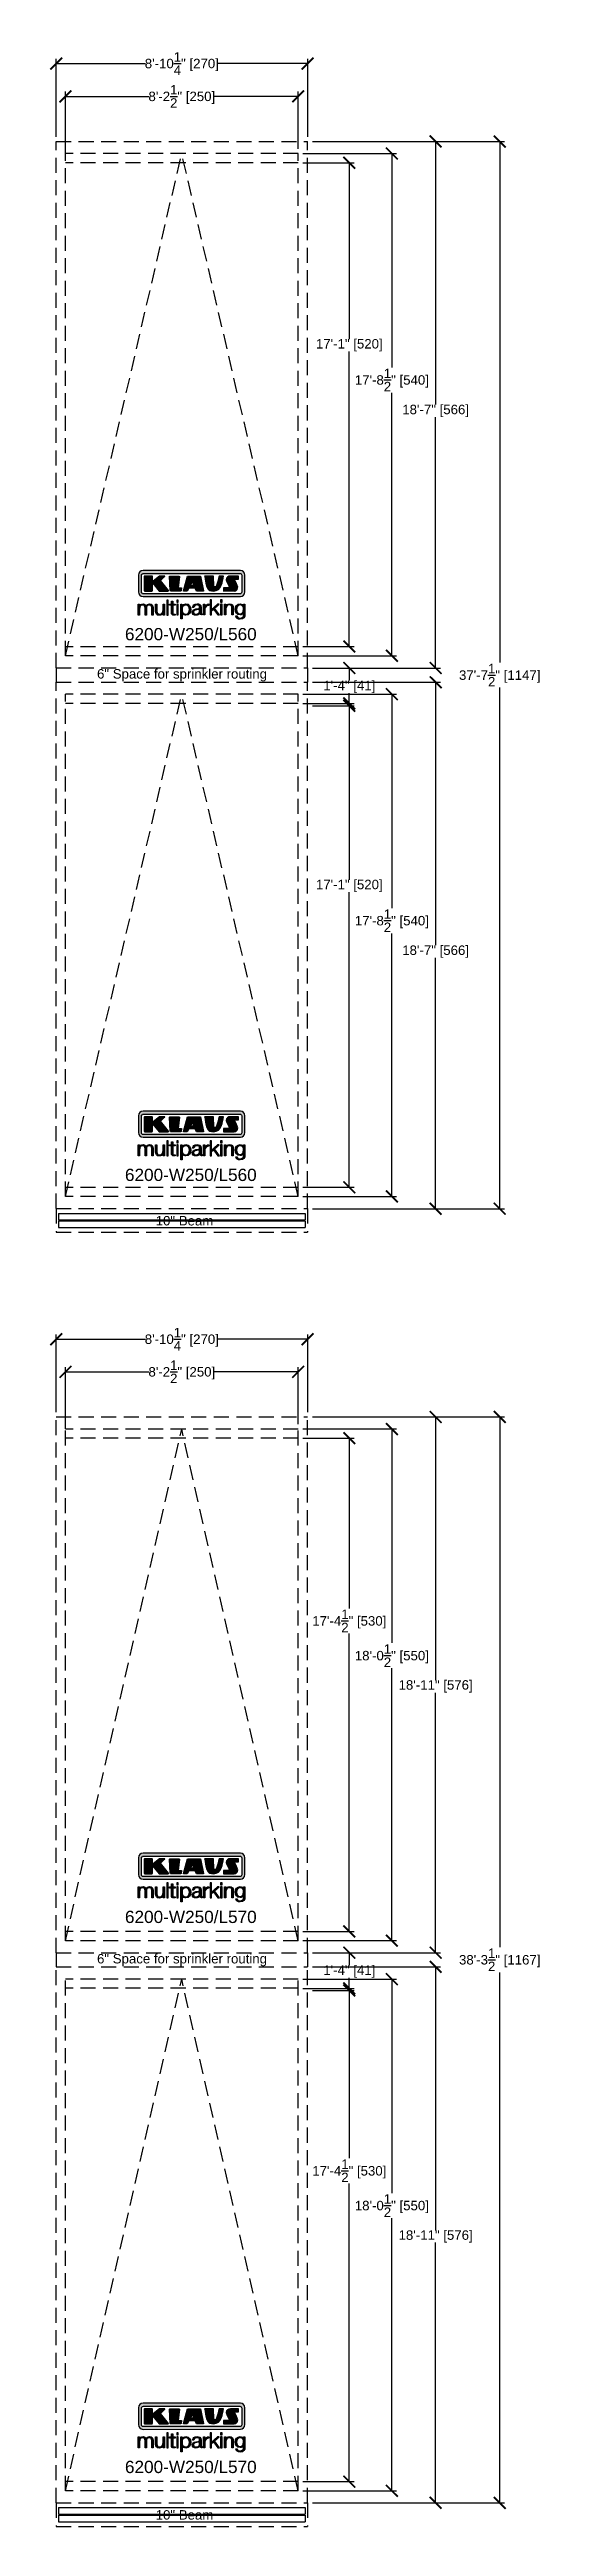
# Model space of a CAD drawing. Extents: x -210816 to 20092, y 4708 to 41486.
# Drawn here: x 18581 to 18788, y 8458 to 9506 of the extents above; entities that cross this region are included whole.
import ezdxf

# ---------------------------------------------------------------- set-up
doc = ezdxf.new("R2010")
doc.units = 0
doc.header["$MEASUREMENT"] = 0
doc.linetypes.add('DASHED', pattern=[0.2067, 0.1654, -0.0413])
doc.linetypes.add('HIDDEN', pattern=[9.525, 6.35, -3.175])
doc.layers.get('0').update_dxf_attribs({"linetype": 'CONTINUOUS'})
doc.layers.get('DEFPOINTS').update_dxf_attribs({"linetype": 'CONTINUOUS'})
for name, color, linetype in [('DIM', 6, 'CONTINUOUS'), ('KLAUS', 30, 'CONTINUOUS'), ('LOGO', 7, 'CONTINUOUS')]:
    doc.layers.add(name, color=color, linetype=linetype)
doc.styles.get("Standard").update_dxf_attribs({"font": 'arial.ttf'})
doc.dimstyles.get("Standard").update_dxf_attribs({"dimtxt": 5, "dimasz": 5, "dimexe": 2, "dimexo": 2, "dimgap": 0.09, "dimtad": 0, "dimtih": 1, "dimtoh": 1, "dimdec": 1, "dimzin": 0, "dimdsep": 46, "dimlunit": 4, "dimtxsty": 'Standard', "dimblk": 'ARCHTICK', "dimcen": -0.09, "dimadec": 0, "dimazin": 0, "dimtfac": 1, "dimtdec": 4, "dimtofl": 0, "dimtmove": 0, "dimatfit": 3, "dimldrblk": 'ARCHTICK', "dimfxl": 1, "dimtolj": 1, "dimtzin": 0, "dimarcsym": 0})

msp = doc.modelspace()

# ---------------------------------------------------------------- blocks, each defined once
blk = doc.blocks.new('_ARCHTICK')
at = {"color": 0, "linetype": 'ByBlock', "const_width": 0.15}
blk.add_lwpolyline([(-0.5, -0.5), (0.5, 0.5)], dxfattribs=at)
blk = doc.blocks.new('*D11082')
at = {"layer": 'DEFPOINTS', "color": 0}
for p in [(18686, 8922.5), (18686, 8706), (18725.6, 8706)]:
    blk.add_point(p, dxfattribs=at)
at = {"layer": 'DIM', "color": 0, "lineweight": -2}
for p, q in [((18688, 8922.5), (18727.6, 8922.5)), ((18725.6, 8922.5), (18725.6, 8832)), ((18725.6, 8706), (18725.6, 8821.3)), ((18688, 8706), (18727.6, 8706))]:
    blk.add_line(p, q, dxfattribs=at)
at = {"layer": 'DIM', "color": 0, "lineweight": -2, "xscale": 5, "yscale": 5, "zscale": 5}
for p, rotation in [((18725.6, 8922.5), 90), ((18725.6, 8706), 270)]:
    blk.add_blockref('_ARCHTICK', p, dxfattribs=dict(at, rotation=rotation))
at = {"layer": 'DIM', "color": 0, "insert": (18725.6, 8826.6), "char_height": 4, "attachment_point": 5}
blk.add_mtext('\\A1;18\'-0{\\H1.000000x;\\S1/2;}" [550]', dxfattribs=at)
blk = doc.blocks.new('*D11083')
at = {"layer": 'DEFPOINTS', "color": 0}
for p in [(18690, 8927.6), (18690, 8700.9), (18744.1, 8700.9)]:
    blk.add_point(p, dxfattribs=at)
at = {"layer": 'DIM', "color": 0, "lineweight": -2}
for p, q in [((18692, 8927.6), (18746.1, 8927.6)), ((18744.1, 8927.6), (18744.1, 8816.2)), ((18744.1, 8700.9), (18744.1, 8810.9)), ((18692, 8700.9), (18746.1, 8700.9))]:
    blk.add_line(p, q, dxfattribs=at)
at = {"layer": 'DIM', "color": 0, "lineweight": -2, "xscale": 5, "yscale": 5, "zscale": 5}
for p, rotation in [((18744.1, 8927.6), 90), ((18744.1, 8700.9), 270)]:
    blk.add_blockref('_ARCHTICK', p, dxfattribs=dict(at, rotation=rotation))
at = {"layer": 'DIM', "color": 0, "insert": (18744.1, 8813.6), "char_height": 4, "attachment_point": 5}
blk.add_mtext('\\A1;18\'-11" [576]', dxfattribs=at)
blk = doc.blocks.new('*D11084')
at = {"layer": 'DEFPOINTS', "color": 0}
for p in [(18686, 8918.6), (18686, 8709.9), (18707.6, 8709.9)]:
    blk.add_point(p, dxfattribs=at)
at = {"layer": 'DIM', "color": 0, "lineweight": -2}
for p, q in [((18688, 8918.6), (18709.6, 8918.6)), ((18707.6, 8918.6), (18707.6, 8846.6)), ((18707.6, 8709.9), (18707.6, 8836)), ((18688, 8709.9), (18709.6, 8709.9))]:
    blk.add_line(p, q, dxfattribs=at)
at = {"layer": 'DIM', "color": 0, "lineweight": -2, "xscale": 5, "yscale": 5, "zscale": 5}
for p, rotation in [((18707.6, 8918.6), 90), ((18707.6, 8709.9), 270)]:
    blk.add_blockref('_ARCHTICK', p, dxfattribs=dict(at, rotation=rotation))
at = {"layer": 'DIM', "color": 0, "insert": (18707.6, 8841.3), "char_height": 4, "attachment_point": 5}
blk.add_mtext('\\A1;17\'-4{\\H1.000000x;\\S1/2;}" [530]', dxfattribs=at)
blk = doc.blocks.new('*D11230')
at = {"layer": 'DEFPOINTS', "color": 0}
for p in [(18686, 8689.7), (18686, 8473.2), (18725.6, 8473.2)]:
    blk.add_point(p, dxfattribs=at)
at = {"layer": 'DIM', "color": 0, "lineweight": -2}
for p, q in [((18688, 8689.7), (18727.6, 8689.7)), ((18725.6, 8689.7), (18725.6, 8599.2)), ((18725.6, 8473.2), (18725.6, 8588.6)), ((18688, 8473.2), (18727.6, 8473.2))]:
    blk.add_line(p, q, dxfattribs=at)
at = {"layer": 'DIM', "color": 0, "lineweight": -2, "xscale": 5, "yscale": 5, "zscale": 5}
for p, rotation in [((18725.6, 8689.7), 90), ((18725.6, 8473.2), 270)]:
    blk.add_blockref('_ARCHTICK', p, dxfattribs=dict(at, rotation=rotation))
at = {"layer": 'DIM', "color": 0, "insert": (18725.6, 8593.9), "char_height": 4, "attachment_point": 5}
blk.add_mtext('\\A1;18\'-0{\\H1.000000x;\\S1/2;}" [550]', dxfattribs=at)
blk = doc.blocks.new('*D11231')
at = {"layer": 'DEFPOINTS', "color": 0}
for p in [(18690, 8694.9), (18690, 8468.1), (18744.1, 8468.1)]:
    blk.add_point(p, dxfattribs=at)
at = {"layer": 'DIM', "color": 0, "lineweight": -2}
for p, q in [((18692, 8694.9), (18746.1, 8694.9)), ((18744.1, 8694.9), (18744.1, 8583.5)), ((18744.1, 8468.1), (18744.1, 8578.2)), ((18692, 8468.1), (18746.1, 8468.1))]:
    blk.add_line(p, q, dxfattribs=at)
at = {"layer": 'DIM', "color": 0, "lineweight": -2, "xscale": 5, "yscale": 5, "zscale": 5}
for p, rotation in [((18744.1, 8694.9), 90), ((18744.1, 8468.1), 270)]:
    blk.add_blockref('_ARCHTICK', p, dxfattribs=dict(at, rotation=rotation))
at = {"layer": 'DIM', "color": 0, "insert": (18744.1, 8580.8), "char_height": 4, "attachment_point": 5}
blk.add_mtext('\\A1;18\'-11" [576]', dxfattribs=at)
blk = doc.blocks.new('*D11232')
at = {"layer": 'DEFPOINTS', "color": 0}
for p in [(18686, 8685.8), (18686, 8477.1), (18707.6, 8477.1)]:
    blk.add_point(p, dxfattribs=at)
at = {"layer": 'DIM', "color": 0, "lineweight": -2}
for p, q in [((18688, 8685.8), (18709.6, 8685.8)), ((18707.6, 8685.8), (18707.6, 8613.9)), ((18707.6, 8477.1), (18707.6, 8603.2)), ((18688, 8477.1), (18709.6, 8477.1))]:
    blk.add_line(p, q, dxfattribs=at)
at = {"layer": 'DIM', "color": 0, "lineweight": -2, "xscale": 5, "yscale": 5, "zscale": 5}
for p, rotation in [((18707.6, 8685.8), 90), ((18707.6, 8477.1), 270)]:
    blk.add_blockref('_ARCHTICK', p, dxfattribs=dict(at, rotation=rotation))
at = {"layer": 'DIM', "color": 0, "insert": (18707.6, 8608.6), "char_height": 4, "attachment_point": 5}
blk.add_mtext('\\A1;17\'-4{\\H1.000000x;\\S1/2;}" [530]', dxfattribs=at)
blk = doc.blocks.new('*D11244')
at = {"layer": 'DEFPOINTS', "color": 0}
for p in [(18690, 8927.6), (18690, 8468.1), (18771.2, 8468.1)]:
    blk.add_point(p, dxfattribs=at)
at = {"layer": 'DIM', "color": 0, "lineweight": -2}
for p, q in [((18692, 8927.6), (18773.2, 8927.6)), ((18771.2, 8927.6), (18771.2, 8703.2)), ((18771.2, 8468.1), (18771.2, 8692.5)), ((18692, 8468.1), (18773.2, 8468.1))]:
    blk.add_line(p, q, dxfattribs=at)
at = {"layer": 'DIM', "color": 0, "lineweight": -2, "xscale": 5, "yscale": 5, "zscale": 5}
for p, rotation in [((18771.2, 8927.6), 90), ((18771.2, 8468.1), 270)]:
    blk.add_blockref('_ARCHTICK', p, dxfattribs=dict(at, rotation=rotation))
at = {"layer": 'DIM', "color": 0, "insert": (18771.2, 8697.9), "char_height": 4, "attachment_point": 5}
blk.add_mtext('\\A1;38\'-3{\\H1.000000x;\\S1/2;}" [1167]', dxfattribs=at)
blk = doc.blocks.new('*D11256')
at = {"layer": 'DEFPOINTS', "color": 0}
for p in [(18690, 8700.9), (18690, 8684.9), (18707.6, 8684.9)]:
    blk.add_point(p, dxfattribs=at)
at = {"layer": 'DIM', "color": 0, "lineweight": -2}
for p, q in [((18692, 8700.9), (18709.6, 8700.9)), ((18707.6, 8700.9), (18707.6, 8695.5)), ((18707.6, 8684.9), (18707.6, 8690.2)), ((18692, 8684.9), (18709.6, 8684.9))]:
    blk.add_line(p, q, dxfattribs=at)
at = {"layer": 'DIM', "color": 0, "lineweight": -2, "xscale": 5, "yscale": 5, "zscale": 5}
for p, rotation in [((18707.6, 8700.9), 90), ((18707.6, 8684.9), 270)]:
    blk.add_blockref('_ARCHTICK', p, dxfattribs=dict(at, rotation=rotation))
at = {"layer": 'DIM', "color": 0, "insert": (18707.6, 8692.9), "char_height": 4, "attachment_point": 5}
blk.add_mtext('\\A1;1\'-4" [41]', dxfattribs=at)
blk = doc.blocks.new('KLAUS')
at = {"layer": 'LOGO'}
h = blk.add_hatch(color=8, dxfattribs=at)
h.dxf.hatch_style = 2
edge = h.paths.add_edge_path()
edge.add_spline(control_points=[(3.6, 29.1), (2.9, 29.1), (2.3, 28.5), (2.3, 27.8), (2.3, 27.8), (2.3, 16.1), (2.3, 16.1), (2.3, 15.4), (2.9, 14.8), (3.6, 14.8), (3.6, 14.8), (71.2, 14.8), (71.2, 14.8), (71.9, 14.8), (72.5, 15.4), (72.5, 16.1), (72.5, 16.1), (72.5, 27.8), (72.5, 27.8), (72.5, 28.5), (71.9, 29.1), (71.2, 29.1), (71.2, 29.1), (3.6, 29.1), (3.6, 29.1), (3.6, 29.1), (3.6, 29.1), (3.6, 29.1)], knot_values=[0, 0, 0, 0, 1, 1, 1, 2, 2, 2, 3, 3, 3, 4, 4, 4, 5, 5, 5, 6, 6, 6, 7, 7, 7, 8, 8, 8, 9, 9, 9, 9], degree=3, periodic=0)
edge = h.paths.add_edge_path()
edge.add_spline(control_points=[(3.4, 31.2), (3.4, 31.2), (71.5, 31.2), (71.5, 31.2), (73.3, 31.2), (74.7, 29.8), (74.7, 28), (74.7, 28), (74.7, 16.2), (74.7, 16.2), (74.7, 14.4), (73.3, 12.9), (71.5, 12.9), (71.5, 12.9), (3.4, 12.9), (3.4, 12.9), (1.6, 12.9), (0.1, 14.4), (0.1, 16.2), (0.1, 16.2), (0.1, 28), (0.1, 28), (0.1, 29.8), (1.6, 31.2), (3.4, 31.2), (3.4, 31.2), (3.4, 31.2), (3.4, 31.2)], knot_values=[0, 0, 0, 0, 1, 1, 1, 2, 2, 2, 3, 3, 3, 4, 4, 4, 5, 5, 5, 6, 6, 6, 7, 7, 7, 8, 8, 8, 9, 9, 9, 9], degree=3, periodic=0)
h = blk.add_hatch(color=8, dxfattribs=at)
h.dxf.hatch_style = 2
edge = h.paths.add_edge_path()
edge.add_spline(control_points=[(4.5, 27.3), (4.5, 27.3), (9.7, 27.3), (9.7, 27.3), (9.8, 27.3), (10, 27.2), (10, 27.1), (10, 27.1), (10, 23.7), (10, 23.7), (10, 23.7), (9.9, 23.6), (10, 23.6), (10.1, 23.5), (10.2, 23.6), (10.2, 23.6), (10.2, 23.6), (10.5, 23.7), (10.5, 23.7), (10.5, 23.7), (14.9, 27.3), (14.9, 27.3), (14.9, 27.3), (18.4, 27.3), (18.4, 27.3), (18.4, 27.3), (18.5, 27.3), (18.6, 27.2), (18.6, 27), (18.5, 26.9), (18.5, 26.9), (18.5, 26.9), (15.5, 24.1), (15.5, 24.1), (15.5, 24.1), (21.1, 17.1), (21.1, 17.1), (21.1, 17.1), (21.1, 16.9), (21.1, 16.9), (21.1, 16.8), (21, 16.8), (21, 16.8), (21, 16.8), (14.7, 16.8), (14.7, 16.8), (14.7, 16.8), (10.3, 22.2), (10.3, 22.2), (10.3, 22.2), (10.2, 22.2), (10.1, 22.2), (10, 22.2), (10, 22.1), (10, 22.1), (10, 22.1), (10, 17.1), (10, 17.1), (10, 16.9), (9.8, 16.8), (9.7, 16.8), (9.7, 16.8), (4.5, 16.8), (4.5, 16.8), (4.4, 16.8), (4.2, 16.9), (4.2, 17.1), (4.2, 17.1), (4.2, 27.1), (4.2, 27.1), (4.2, 27.2), (4.4, 27.3), (4.5, 27.3), (4.5, 27.3), (4.5, 27.3), (4.5, 27.3)], knot_values=[0, 0, 0, 0, 1, 1, 1, 2, 2, 2, 3, 3, 3, 4, 4, 4, 5, 5, 5, 6, 6, 6, 7, 7, 7, 8, 8, 8, 9, 9, 9, 10, 10, 10, 11, 11, 11, 12, 12, 12, 13, 13, 13, 14, 14, 14, 15, 15, 15, 16, 16, 16, 17, 17, 17, 18, 18, 18, 19, 19, 19, 20, 20, 20, 21, 21, 21, 22, 22, 22, 23, 23, 23, 24, 24, 24, 25, 25, 25, 25], degree=3, periodic=0)
h = blk.add_hatch(color=8, dxfattribs=at)
h.dxf.hatch_style = 2
h.paths.add_polyline_path([(22.4, 17.1), (22, 27.1), (22.2, 27.3), (28.5, 27.3), (28.9, 27), (28, 19.1), (30.3, 19.1), (30.4, 18.9), (30.1, 17), (29.5, 16.8), (22.6, 16.8)])
h = blk.add_hatch(color=8, dxfattribs=at)
h.paths.add_polyline_path([(36.5, 21), (38.9, 21), (37.9, 23.6)])
h.paths.add_polyline_path([(34.5, 27.3), (43.6, 27.3), (45.8, 16.9), (45.6, 16.8), (40.8, 16.8), (39.9, 18.9), (35.4, 18.9), (34.3, 16.8), (31.8, 16.8), (31.7, 17)])
h = blk.add_hatch(color=8, dxfattribs=at)
h.dxf.hatch_style = 2
edge = h.paths.add_edge_path()
edge.add_spline(control_points=[(52.7, 27.3), (52.7, 27.3), (52.9, 20.1), (52.9, 20.1), (53, 19.9), (53.2, 19.8), (53.4, 19.7), (53.9, 19.6), (54.4, 19.6), (54.6, 20), (55.2, 21.3), (56.3, 25.4), (56.6, 27.3), (56.6, 27.3), (59.8, 27.3), (59.8, 27.3), (58.8, 23.9), (58.6, 16.8), (52.6, 16.8), (48.7, 16.7), (48, 19.4), (47.3, 22.2), (46.9, 23.7), (46.5, 27.3), (46.5, 27.3), (46.5, 27.3), (52.7, 27.3), (52.7, 27.3), (52.7, 27.3), (52.7, 27.3), (52.7, 27.3)], knot_values=[0, 0, 0, 0, 1, 1, 1, 2, 2, 2, 3, 3, 3, 4, 4, 4, 5, 5, 5, 6, 6, 6, 7, 7, 7, 8, 8, 8, 9, 9, 9, 10, 10, 10, 10], degree=3, periodic=0)
h = blk.add_hatch(color=8, dxfattribs=at)
h.dxf.hatch_style = 2
edge = h.paths.add_edge_path()
edge.add_spline(control_points=[(64.5, 27.3), (64.5, 27.3), (70.3, 27.3), (70.3, 27.3), (70.3, 26.5), (70.3, 26), (70.3, 25.1), (70.3, 25.1), (67.3, 25.1), (67.3, 25.1), (67.2, 25), (67.2, 25.1), (67.2, 24.9), (67.2, 24.9), (69.7, 20.4), (69.7, 19.6), (69.7, 16.4), (67.2, 16.8), (65.9, 16.8), (65.9, 16.8), (59.6, 16.8), (59.6, 16.8), (59.6, 17.8), (59.6, 18.2), (59.6, 19.1), (59.6, 19.1), (63.8, 19.1), (63.8, 19.1), (63.8, 19.2), (63.8, 19.1), (63.8, 19.3), (63.8, 20.3), (61.6, 23.1), (61.6, 24.6), (61.6, 26.3), (62.8, 27.3), (64.5, 27.3), (64.5, 27.3), (64.5, 27.3), (64.5, 27.3)], knot_values=[0, 0, 0, 0, 1, 1, 1, 2, 2, 2, 3, 3, 3, 4, 4, 4, 5, 5, 5, 6, 6, 6, 7, 7, 7, 8, 8, 8, 9, 9, 9, 10, 10, 10, 11, 11, 11, 12, 12, 12, 13, 13, 13, 13], degree=3, periodic=0)
h = blk.add_hatch(color=30, dxfattribs=at)
h.dxf.hatch_style = 2
edge = h.paths.add_edge_path()
edge.add_spline(control_points=[(0, 0), (0, 0), (0.9, 0), (0.9, 0), (0.9, 0), (0.9, 4.2), (0.9, 4.2), (0.9, 5.8), (1.6, 7), (3.2, 7), (4.3, 7), (4.8, 6.1), (4.8, 5.1), (4.8, 5.1), (4.8, 0), (4.8, 0), (4.8, 0), (5.7, 0), (5.7, 0), (5.7, 0), (5.7, 4.3), (5.7, 4.3), (5.7, 5.7), (6.1, 7), (7.7, 7), (9, 7), (9.5, 6.3), (9.5, 5.1), (9.5, 5.1), (9.5, 0), (9.5, 0), (9.5, 0), (10.4, 0), (10.4, 0), (10.4, 0), (10.4, 5.1), (10.4, 5.1), (10.4, 6.9), (9.6, 7.8), (7.9, 7.8), (6.9, 7.8), (6, 7.3), (5.5, 6.3), (5.3, 7.3), (4.4, 7.8), (3.4, 7.8), (2.2, 7.8), (1.4, 7.2), (0.9, 6.3), (0.9, 6.3), (0.9, 6.3), (0.9, 6.3), (0.9, 6.3), (0.9, 7.6), (0.9, 7.6), (0.9, 7.6), (0, 7.6), (0, 7.6), (0, 7.6), (0, 0), (0, 0), (0, 0), (0, 0), (0, 0)], knot_values=[0, 0, 0, 0, 1, 1, 1, 2, 2, 2, 3, 3, 3, 4, 4, 4, 5, 5, 5, 6, 6, 6, 7, 7, 7, 8, 8, 8, 9, 9, 9, 10, 10, 10, 11, 11, 11, 12, 12, 12, 13, 13, 13, 14, 14, 14, 15, 15, 15, 16, 16, 16, 17, 17, 17, 18, 18, 18, 19, 19, 19, 20, 20, 20, 21, 21, 21, 21], degree=3, periodic=0)
h = blk.add_hatch(color=30, dxfattribs=at)
h.dxf.hatch_style = 2
edge = h.paths.add_edge_path()
edge.add_spline(control_points=[(18.3, 7.6), (18.3, 7.6), (17.4, 7.6), (17.4, 7.6), (17.4, 7.6), (17.4, 3.6), (17.4, 3.6), (17.4, 2), (16.7, 0.6), (15.1, 0.6), (13.7, 0.6), (13.1, 1.3), (13.1, 2.6), (13.1, 2.6), (13.1, 7.6), (13.1, 7.6), (13.1, 7.6), (12.2, 7.6), (12.2, 7.6), (12.2, 7.6), (12.2, 2.6), (12.2, 2.6), (12.2, 0.9), (12.9, -0.2), (14.8, -0.2), (16, -0.2), (17, 0.4), (17.4, 1.4), (17.4, 1.4), (17.5, 1.4), (17.5, 1.4), (17.5, 1.4), (17.5, 0), (17.5, 0), (17.5, 0), (18.3, 0), (18.3, 0), (18.3, 0), (18.3, 7.6), (18.3, 7.6), (18.3, 7.6), (18.3, 7.6), (18.3, 7.6)], knot_values=[0, 0, 0, 0, 1, 1, 1, 2, 2, 2, 3, 3, 3, 4, 4, 4, 5, 5, 5, 6, 6, 6, 7, 7, 7, 8, 8, 8, 9, 9, 9, 10, 10, 10, 11, 11, 11, 12, 12, 12, 13, 13, 13, 14, 14, 14, 14], degree=3, periodic=0)
h = blk.add_hatch(color=30, dxfattribs=at)
h.dxf.hatch_style = 2
h.paths.add_polyline_path([(20.1, 0), (21, 0), (21, 10.5), (20.1, 10.5)])
h = blk.add_hatch(color=30, dxfattribs=at)
h.dxf.hatch_style = 2
edge = h.paths.add_edge_path()
edge.add_spline(control_points=[(24.2, 9.8), (24.2, 9.8), (23.3, 9.8), (23.3, 9.8), (23.3, 9.8), (23.3, 7.6), (23.3, 7.6), (23.3, 7.6), (22, 7.6), (22, 7.6), (22, 7.6), (22, 6.8), (22, 6.8), (22, 6.8), (23.3, 6.8), (23.3, 6.8), (23.3, 6.8), (23.3, 1.6), (23.3, 1.6), (23.3, 0.3), (23.7, -0.1), (24.9, -0.1), (25.2, -0.1), (25.5, -0.1), (25.8, -0.1), (25.8, -0.1), (25.8, 0.7), (25.8, 0.7), (25.5, 0.7), (25.2, 0.7), (25, 0.7), (24.3, 0.7), (24.2, 1.1), (24.2, 1.7), (24.2, 1.7), (24.2, 6.8), (24.2, 6.8), (24.2, 6.8), (25.8, 6.8), (25.8, 6.8), (25.8, 6.8), (25.8, 7.6), (25.8, 7.6), (25.8, 7.6), (24.2, 7.6), (24.2, 7.6), (24.2, 7.6), (24.2, 9.8), (24.2, 9.8), (24.2, 9.8), (24.2, 9.8), (24.2, 9.8)], knot_values=[0, 0, 0, 0, 1, 1, 1, 2, 2, 2, 3, 3, 3, 4, 4, 4, 5, 5, 5, 6, 6, 6, 7, 7, 7, 8, 8, 8, 9, 9, 9, 10, 10, 10, 11, 11, 11, 12, 12, 12, 13, 13, 13, 14, 14, 14, 15, 15, 15, 16, 16, 16, 17, 17, 17, 17], degree=3, periodic=0)
h = blk.add_hatch(color=30, dxfattribs=at)
h.paths.add_polyline_path([(27.1, 0), (28, 0), (28, 7.6), (27.1, 7.6)])
h.paths.add_polyline_path([(27.1, 9), (28, 9), (28, 10.5), (27.1, 10.5)])
h = blk.add_hatch(color=30, dxfattribs=at)
edge = h.paths.add_edge_path()
edge.add_spline(control_points=[(35.8, 3.8), (35.8, 2.2), (35.1, 0.6), (33.4, 0.6), (31.4, 0.6), (30.7, 2.2), (30.7, 3.8), (30.7, 5.5), (31.3, 7), (33.4, 7), (35.1, 7), (35.8, 5.3), (35.8, 3.8), (35.8, 3.8), (35.8, 3.8), (35.8, 3.8)], knot_values=[0, 0, 0, 0, 1, 1, 1, 2, 2, 2, 3, 3, 3, 4, 4, 4, 5, 5, 5, 5], degree=3, periodic=0)
edge = h.paths.add_edge_path()
edge.add_spline(control_points=[(29.8, -2.8), (29.8, -2.8), (30.7, -2.8), (30.7, -2.8), (30.7, -2.8), (30.7, 1.4), (30.7, 1.4), (30.7, 1.4), (30.7, 1.4), (30.7, 1.4), (31.1, 0.4), (32.2, -0.2), (33.4, -0.2), (35.7, -0.2), (36.8, 1.6), (36.8, 3.8), (36.8, 5.9), (35.7, 7.8), (33.4, 7.8), (32.2, 7.8), (31.1, 7.1), (30.7, 6.1), (30.7, 6.1), (30.6, 6.1), (30.6, 6.1), (30.6, 6.1), (30.6, 7.6), (30.6, 7.6), (30.6, 7.6), (29.8, 7.6), (29.8, 7.6), (29.8, 7.6), (29.8, -2.8), (29.8, -2.8), (29.8, -2.8), (29.8, -2.8), (29.8, -2.8)], knot_values=[0, 0, 0, 0, 1, 1, 1, 2, 2, 2, 3, 3, 3, 4, 4, 4, 5, 5, 5, 6, 6, 6, 7, 7, 7, 8, 8, 8, 9, 9, 9, 10, 10, 10, 11, 11, 11, 12, 12, 12, 12], degree=3, periodic=0)
h = blk.add_hatch(color=30, dxfattribs=at)
edge = h.paths.add_edge_path()
edge.add_spline(control_points=[(43, 2.9), (43, 1.4), (41.8, 0.6), (40.4, 0.6), (39.5, 0.6), (38.7, 1.1), (38.7, 2), (38.7, 3.5), (40.7, 3.5), (42.2, 3.8), (42.5, 3.8), (42.9, 3.9), (43, 4.1), (43, 4.1), (43, 4.1), (43, 4.1), (43, 4.1), (43, 2.9), (43, 2.9), (43, 2.9), (43, 2.9), (43, 2.9)], knot_values=[0, 0, 0, 0, 1, 1, 1, 2, 2, 2, 3, 3, 3, 4, 4, 4, 5, 5, 5, 6, 6, 6, 7, 7, 7, 7], degree=3, periodic=0)
edge = h.paths.add_edge_path()
edge.add_spline(control_points=[(39, 5.2), (39.1, 6.5), (39.9, 7), (41.1, 7), (42.1, 7), (43, 6.7), (43, 5.4), (43, 4.6), (42.6, 4.5), (41.8, 4.4), (39.9, 4.2), (37.8, 4.1), (37.8, 2), (37.8, 0.5), (38.9, -0.2), (40.3, -0.2), (41.8, -0.2), (42.4, 0.3), (43.1, 1.3), (43.1, 1.3), (43.1, 1.3), (43.1, 1.3), (43.1, 0.5), (43.2, 0), (44.2, 0), (44.4, 0), (44.6, 0), (44.8, 0.1), (44.8, 0.1), (44.8, 0.8), (44.8, 0.8), (44.7, 0.8), (44.6, 0.8), (44.5, 0.8), (44.1, 0.8), (44, 1), (44, 1.3), (44, 1.3), (44, 5.3), (44, 5.3), (44, 7.4), (42.5, 7.8), (41.2, 7.8), (39.4, 7.8), (38.2, 7), (38.1, 5.2), (38.1, 5.2), (39, 5.2), (39, 5.2), (39, 5.2), (39, 5.2), (39, 5.2)], knot_values=[0, 0, 0, 0, 1, 1, 1, 2, 2, 2, 3, 3, 3, 4, 4, 4, 5, 5, 5, 6, 6, 6, 7, 7, 7, 8, 8, 8, 9, 9, 9, 10, 10, 10, 11, 11, 11, 12, 12, 12, 13, 13, 13, 14, 14, 14, 15, 15, 15, 16, 16, 16, 17, 17, 17, 17], degree=3, periodic=0)
h = blk.add_hatch(color=30, dxfattribs=at)
h.dxf.hatch_style = 2
edge = h.paths.add_edge_path()
edge.add_spline(control_points=[(45.8, 0), (45.8, 0), (46.7, 0), (46.7, 0), (46.7, 0), (46.7, 4), (46.7, 4), (46.7, 5.6), (47.9, 6.8), (49.5, 6.7), (49.5, 6.7), (49.5, 7.7), (49.5, 7.7), (48.2, 7.7), (47.1, 7), (46.7, 5.8), (46.7, 5.8), (46.6, 5.8), (46.6, 5.8), (46.6, 5.8), (46.6, 7.6), (46.6, 7.6), (46.6, 7.6), (45.8, 7.6), (45.8, 7.6), (45.8, 7.6), (45.8, 0), (45.8, 0), (45.8, 0), (45.8, 0), (45.8, 0)], knot_values=[0, 0, 0, 0, 1, 1, 1, 2, 2, 2, 3, 3, 3, 4, 4, 4, 5, 5, 5, 6, 6, 6, 7, 7, 7, 8, 8, 8, 9, 9, 9, 10, 10, 10, 10], degree=3, periodic=0)
h = blk.add_hatch(color=30, dxfattribs=at)
h.dxf.hatch_style = 2
h.paths.add_polyline_path([(50.4, 0), (51.3, 0), (51.3, 2.9), (52.8, 4.1), (55.8, 0), (57, 0), (53.5, 4.8), (56.7, 7.6), (55.5, 7.6), (51.3, 3.9), (51.3, 10.5), (50.4, 10.5)])
h = blk.add_hatch(color=30, dxfattribs=at)
h.paths.add_polyline_path([(57.7, 0), (58.7, 0), (58.7, 7.6), (57.7, 7.6)])
h.paths.add_polyline_path([(57.7, 9), (58.7, 9), (58.7, 10.5), (57.7, 10.5)])
h = blk.add_hatch(color=30, dxfattribs=at)
h.dxf.hatch_style = 2
edge = h.paths.add_edge_path()
edge.add_spline(control_points=[(60.4, 0), (60.4, 0), (61.3, 0), (61.3, 0), (61.3, 0), (61.3, 4.4), (61.3, 4.4), (61.4, 5.9), (62.2, 7), (63.7, 7), (65.2, 7), (65.6, 6), (65.6, 4.7), (65.6, 4.7), (65.6, 0), (65.6, 0), (65.6, 0), (66.5, 0), (66.5, 0), (66.5, 0), (66.5, 4.9), (66.5, 4.9), (66.5, 6.7), (65.9, 7.8), (63.8, 7.8), (62.7, 7.8), (61.7, 7.2), (61.4, 6.3), (61.4, 6.3), (61.3, 6.3), (61.3, 6.3), (61.3, 6.3), (61.3, 7.6), (61.3, 7.6), (61.3, 7.6), (60.4, 7.6), (60.4, 7.6), (60.4, 7.6), (60.4, 0), (60.4, 0), (60.4, 0), (60.4, 0), (60.4, 0)], knot_values=[0, 0, 0, 0, 1, 1, 1, 2, 2, 2, 3, 3, 3, 4, 4, 4, 5, 5, 5, 6, 6, 6, 7, 7, 7, 8, 8, 8, 9, 9, 9, 10, 10, 10, 11, 11, 11, 12, 12, 12, 13, 13, 13, 14, 14, 14, 14], degree=3, periodic=0)
h = blk.add_hatch(color=30, dxfattribs=at)
edge = h.paths.add_edge_path()
edge.add_spline(control_points=[(71.3, 0.9), (69.6, 0.9), (68.8, 2.3), (68.8, 3.9), (68.8, 5.4), (69.6, 7), (71.3, 7), (73.1, 7), (73.7, 5.3), (73.7, 3.9), (73.7, 2.3), (72.9, 0.9), (71.3, 0.9), (71.3, 0.9), (71.3, 0.9), (71.3, 0.9)], knot_values=[0, 0, 0, 0, 1, 1, 1, 2, 2, 2, 3, 3, 3, 4, 4, 4, 5, 5, 5, 5], degree=3, periodic=0)
edge = h.paths.add_edge_path()
edge.add_spline(control_points=[(74.7, 7.6), (74.7, 7.6), (73.7, 7.6), (73.7, 7.6), (73.7, 7.6), (73.7, 6.3), (73.7, 6.3), (73.7, 6.3), (73.7, 6.3), (73.7, 6.3), (73.4, 7.1), (72.4, 7.8), (71.3, 7.8), (69.1, 7.8), (67.9, 6), (67.9, 4), (67.9, 1.8), (68.9, 0.1), (71.3, 0.1), (72.4, 0.1), (73.3, 0.7), (73.7, 1.6), (73.7, 1.6), (73.7, 1.6), (73.7, 1.6), (73.7, 1.6), (73.7, 0.6), (73.7, 0.6), (73.7, -1.2), (73, -2.2), (71.3, -2.2), (70.3, -2.2), (69.3, -1.8), (69.1, -0.7), (69.1, -0.7), (68.2, -0.7), (68.2, -0.7), (68.3, -2.3), (69.8, -3), (71.3, -3), (73.8, -3), (74.7, -1.6), (74.7, 0.6), (74.7, 0.6), (74.7, 7.6), (74.7, 7.6), (74.7, 7.6), (74.7, 7.6), (74.7, 7.6)], knot_values=[0, 0, 0, 0, 1, 1, 1, 2, 2, 2, 3, 3, 3, 4, 4, 4, 5, 5, 5, 6, 6, 6, 7, 7, 7, 8, 8, 8, 9, 9, 9, 10, 10, 10, 11, 11, 11, 12, 12, 12, 13, 13, 13, 14, 14, 14, 15, 15, 15, 16, 16, 16, 16], degree=3, periodic=0)
for points in [[(22.4, 17.1), (22, 27.1), (22.2, 27.3), (28.5, 27.3), (28.9, 27), (28, 19.1), (30.3, 19.1), (30.4, 18.9), (30.1, 17), (29.5, 16.8), (22.6, 16.8), (22.4, 17.1), (22.4, 17.1)], [(34.5, 27.3), (43.6, 27.3), (45.8, 16.9), (45.6, 16.8), (40.8, 16.8), (39.9, 18.9), (35.4, 18.9), (34.3, 16.8), (31.8, 16.8), (31.7, 17), (34.5, 27.3), (34.5, 27.3)], [(36.5, 21), (38.9, 21), (37.9, 23.6), (36.5, 21), (36.5, 21)], [(20.1, 0), (21, 0), (21, 10.5), (20.1, 10.5), (20.1, 0), (20.1, 0)], [(27.1, 9), (28, 9), (28, 10.5), (27.1, 10.5), (27.1, 9), (27.1, 9)], [(27.1, 0), (28, 0), (28, 7.6), (27.1, 7.6), (27.1, 0), (27.1, 0)], [(50.4, 0), (51.3, 0), (51.3, 2.9), (52.8, 4.1), (55.8, 0), (57, 0), (53.5, 4.8), (56.7, 7.6), (55.5, 7.6), (51.3, 3.9), (51.3, 10.5), (50.4, 10.5), (50.4, 0), (50.4, 0)], [(57.7, 9), (58.7, 9), (58.7, 10.5), (57.7, 10.5), (57.7, 9), (57.7, 9)], [(57.7, 0), (58.7, 0), (58.7, 7.6), (57.7, 7.6), (57.7, 0), (57.7, 0)]]:
    blk.add_lwpolyline(points, dxfattribs=at)
for points, knots in [([(3.4, 31.2), (3.4, 31.2), (71.5, 31.2), (71.5, 31.2), (73.3, 31.2), (74.7, 29.8), (74.7, 28), (74.7, 28), (74.7, 16.2), (74.7, 16.2), (74.7, 14.4), (73.3, 12.9), (71.5, 12.9), (71.5, 12.9), (3.4, 12.9), (3.4, 12.9), (1.6, 12.9), (0.1, 14.4), (0.1, 16.2), (0.1, 16.2), (0.1, 28), (0.1, 28), (0.1, 29.8), (1.6, 31.2), (3.4, 31.2), (3.4, 31.2), (3.4, 31.2), (3.4, 31.2)], [0, 0, 0, 0, 1, 1, 1, 2, 2, 2, 3, 3, 3, 4, 4, 4, 5, 5, 5, 6, 6, 6, 7, 7, 7, 8, 8, 8, 9, 9, 9, 9]), ([(3.6, 29.1), (2.9, 29.1), (2.3, 28.5), (2.3, 27.8), (2.3, 27.8), (2.3, 16.1), (2.3, 16.1), (2.3, 15.4), (2.9, 14.8), (3.6, 14.8), (3.6, 14.8), (71.2, 14.8), (71.2, 14.8), (71.9, 14.8), (72.5, 15.4), (72.5, 16.1), (72.5, 16.1), (72.5, 27.8), (72.5, 27.8), (72.5, 28.5), (71.9, 29.1), (71.2, 29.1), (71.2, 29.1), (3.6, 29.1), (3.6, 29.1), (3.6, 29.1), (3.6, 29.1), (3.6, 29.1)], [0, 0, 0, 0, 1, 1, 1, 2, 2, 2, 3, 3, 3, 4, 4, 4, 5, 5, 5, 6, 6, 6, 7, 7, 7, 8, 8, 8, 9, 9, 9, 9]), ([(4.5, 27.3), (4.5, 27.3), (9.7, 27.3), (9.7, 27.3), (9.8, 27.3), (10, 27.2), (10, 27.1), (10, 27.1), (10, 23.7), (10, 23.7), (10, 23.7), (9.9, 23.6), (10, 23.6), (10.1, 23.5), (10.2, 23.6), (10.2, 23.6), (10.2, 23.6), (10.5, 23.7), (10.5, 23.7), (10.5, 23.7), (14.9, 27.3), (14.9, 27.3), (14.9, 27.3), (18.4, 27.3), (18.4, 27.3), (18.4, 27.3), (18.5, 27.3), (18.6, 27.2), (18.6, 27), (18.5, 26.9), (18.5, 26.9), (18.5, 26.9), (15.5, 24.1), (15.5, 24.1), (15.5, 24.1), (21.1, 17.1), (21.1, 17.1), (21.1, 17.1), (21.1, 16.9), (21.1, 16.9), (21.1, 16.8), (21, 16.8), (21, 16.8), (21, 16.8), (14.7, 16.8), (14.7, 16.8), (14.7, 16.8), (10.3, 22.2), (10.3, 22.2), (10.3, 22.2), (10.2, 22.2), (10.1, 22.2), (10, 22.2), (10, 22.1), (10, 22.1), (10, 22.1), (10, 17.1), (10, 17.1), (10, 16.9), (9.8, 16.8), (9.7, 16.8), (9.7, 16.8), (4.5, 16.8), (4.5, 16.8), (4.4, 16.8), (4.2, 16.9), (4.2, 17.1), (4.2, 17.1), (4.2, 27.1), (4.2, 27.1), (4.2, 27.2), (4.4, 27.3), (4.5, 27.3), (4.5, 27.3), (4.5, 27.3), (4.5, 27.3)], [0, 0, 0, 0, 1, 1, 1, 2, 2, 2, 3, 3, 3, 4, 4, 4, 5, 5, 5, 6, 6, 6, 7, 7, 7, 8, 8, 8, 9, 9, 9, 10, 10, 10, 11, 11, 11, 12, 12, 12, 13, 13, 13, 14, 14, 14, 15, 15, 15, 16, 16, 16, 17, 17, 17, 18, 18, 18, 19, 19, 19, 20, 20, 20, 21, 21, 21, 22, 22, 22, 23, 23, 23, 24, 24, 24, 25, 25, 25, 25]), ([(52.7, 27.3), (52.7, 27.3), (52.9, 20.1), (52.9, 20.1), (53, 19.9), (53.2, 19.8), (53.4, 19.7), (53.9, 19.6), (54.4, 19.6), (54.6, 20), (55.2, 21.3), (56.3, 25.4), (56.6, 27.3), (56.6, 27.3), (59.8, 27.3), (59.8, 27.3), (58.8, 23.9), (58.6, 16.8), (52.6, 16.8), (48.7, 16.7), (48, 19.4), (47.3, 22.2), (46.9, 23.7), (46.5, 27.3), (46.5, 27.3), (46.5, 27.3), (52.7, 27.3), (52.7, 27.3), (52.7, 27.3), (52.7, 27.3), (52.7, 27.3)], [0, 0, 0, 0, 1, 1, 1, 2, 2, 2, 3, 3, 3, 4, 4, 4, 5, 5, 5, 6, 6, 6, 7, 7, 7, 8, 8, 8, 9, 9, 9, 10, 10, 10, 10]), ([(64.5, 27.3), (64.5, 27.3), (70.3, 27.3), (70.3, 27.3), (70.3, 26.5), (70.3, 26), (70.3, 25.1), (70.3, 25.1), (67.3, 25.1), (67.3, 25.1), (67.2, 25), (67.2, 25.1), (67.2, 24.9), (67.2, 24.9), (69.7, 20.4), (69.7, 19.6), (69.7, 16.4), (67.2, 16.8), (65.9, 16.8), (65.9, 16.8), (59.6, 16.8), (59.6, 16.8), (59.6, 17.8), (59.6, 18.2), (59.6, 19.1), (59.6, 19.1), (63.8, 19.1), (63.8, 19.1), (63.8, 19.2), (63.8, 19.1), (63.8, 19.3), (63.8, 20.3), (61.6, 23.1), (61.6, 24.6), (61.6, 26.3), (62.8, 27.3), (64.5, 27.3), (64.5, 27.3), (64.5, 27.3), (64.5, 27.3)], [0, 0, 0, 0, 1, 1, 1, 2, 2, 2, 3, 3, 3, 4, 4, 4, 5, 5, 5, 6, 6, 6, 7, 7, 7, 8, 8, 8, 9, 9, 9, 10, 10, 10, 11, 11, 11, 12, 12, 12, 13, 13, 13, 13]), ([(0, 0), (0, 0), (0.9, 0), (0.9, 0), (0.9, 0), (0.9, 4.2), (0.9, 4.2), (0.9, 5.8), (1.6, 7), (3.2, 7), (4.3, 7), (4.8, 6.1), (4.8, 5.1), (4.8, 5.1), (4.8, 0), (4.8, 0), (4.8, 0), (5.7, 0), (5.7, 0), (5.7, 0), (5.7, 4.3), (5.7, 4.3), (5.7, 5.7), (6.1, 7), (7.7, 7), (9, 7), (9.5, 6.3), (9.5, 5.1), (9.5, 5.1), (9.5, 0), (9.5, 0), (9.5, 0), (10.4, 0), (10.4, 0), (10.4, 0), (10.4, 5.1), (10.4, 5.1), (10.4, 6.9), (9.6, 7.8), (7.9, 7.8), (6.9, 7.8), (6, 7.3), (5.5, 6.3), (5.3, 7.3), (4.4, 7.8), (3.4, 7.8), (2.2, 7.8), (1.4, 7.2), (0.9, 6.3), (0.9, 6.3), (0.9, 6.3), (0.9, 6.3), (0.9, 6.3), (0.9, 7.6), (0.9, 7.6), (0.9, 7.6), (0, 7.6), (0, 7.6), (0, 7.6), (0, 0), (0, 0), (0, 0), (0, 0), (0, 0)], [0, 0, 0, 0, 1, 1, 1, 2, 2, 2, 3, 3, 3, 4, 4, 4, 5, 5, 5, 6, 6, 6, 7, 7, 7, 8, 8, 8, 9, 9, 9, 10, 10, 10, 11, 11, 11, 12, 12, 12, 13, 13, 13, 14, 14, 14, 15, 15, 15, 16, 16, 16, 17, 17, 17, 18, 18, 18, 19, 19, 19, 20, 20, 20, 21, 21, 21, 21]), ([(18.3, 7.6), (18.3, 7.6), (17.4, 7.6), (17.4, 7.6), (17.4, 7.6), (17.4, 3.6), (17.4, 3.6), (17.4, 2), (16.7, 0.6), (15.1, 0.6), (13.7, 0.6), (13.1, 1.3), (13.1, 2.6), (13.1, 2.6), (13.1, 7.6), (13.1, 7.6), (13.1, 7.6), (12.2, 7.6), (12.2, 7.6), (12.2, 7.6), (12.2, 2.6), (12.2, 2.6), (12.2, 0.9), (12.9, -0.2), (14.8, -0.2), (16, -0.2), (17, 0.4), (17.4, 1.4), (17.4, 1.4), (17.5, 1.4), (17.5, 1.4), (17.5, 1.4), (17.5, 0), (17.5, 0), (17.5, 0), (18.3, 0), (18.3, 0), (18.3, 0), (18.3, 7.6), (18.3, 7.6), (18.3, 7.6), (18.3, 7.6), (18.3, 7.6)], [0, 0, 0, 0, 1, 1, 1, 2, 2, 2, 3, 3, 3, 4, 4, 4, 5, 5, 5, 6, 6, 6, 7, 7, 7, 8, 8, 8, 9, 9, 9, 10, 10, 10, 11, 11, 11, 12, 12, 12, 13, 13, 13, 14, 14, 14, 14]), ([(24.2, 9.8), (24.2, 9.8), (23.3, 9.8), (23.3, 9.8), (23.3, 9.8), (23.3, 7.6), (23.3, 7.6), (23.3, 7.6), (22, 7.6), (22, 7.6), (22, 7.6), (22, 6.8), (22, 6.8), (22, 6.8), (23.3, 6.8), (23.3, 6.8), (23.3, 6.8), (23.3, 1.6), (23.3, 1.6), (23.3, 0.3), (23.7, -0.1), (24.9, -0.1), (25.2, -0.1), (25.5, -0.1), (25.8, -0.1), (25.8, -0.1), (25.8, 0.7), (25.8, 0.7), (25.5, 0.7), (25.2, 0.7), (25, 0.7), (24.3, 0.7), (24.2, 1.1), (24.2, 1.7), (24.2, 1.7), (24.2, 6.8), (24.2, 6.8), (24.2, 6.8), (25.8, 6.8), (25.8, 6.8), (25.8, 6.8), (25.8, 7.6), (25.8, 7.6), (25.8, 7.6), (24.2, 7.6), (24.2, 7.6), (24.2, 7.6), (24.2, 9.8), (24.2, 9.8), (24.2, 9.8), (24.2, 9.8), (24.2, 9.8)], [0, 0, 0, 0, 1, 1, 1, 2, 2, 2, 3, 3, 3, 4, 4, 4, 5, 5, 5, 6, 6, 6, 7, 7, 7, 8, 8, 8, 9, 9, 9, 10, 10, 10, 11, 11, 11, 12, 12, 12, 13, 13, 13, 14, 14, 14, 15, 15, 15, 16, 16, 16, 17, 17, 17, 17]), ([(29.8, -2.8), (29.8, -2.8), (30.7, -2.8), (30.7, -2.8), (30.7, -2.8), (30.7, 1.4), (30.7, 1.4), (30.7, 1.4), (30.7, 1.4), (30.7, 1.4), (31.1, 0.4), (32.2, -0.2), (33.4, -0.2), (35.7, -0.2), (36.8, 1.6), (36.8, 3.8), (36.8, 5.9), (35.7, 7.8), (33.4, 7.8), (32.2, 7.8), (31.1, 7.1), (30.7, 6.1), (30.7, 6.1), (30.6, 6.1), (30.6, 6.1), (30.6, 6.1), (30.6, 7.6), (30.6, 7.6), (30.6, 7.6), (29.8, 7.6), (29.8, 7.6), (29.8, 7.6), (29.8, -2.8), (29.8, -2.8), (29.8, -2.8), (29.8, -2.8), (29.8, -2.8)], [0, 0, 0, 0, 1, 1, 1, 2, 2, 2, 3, 3, 3, 4, 4, 4, 5, 5, 5, 6, 6, 6, 7, 7, 7, 8, 8, 8, 9, 9, 9, 10, 10, 10, 11, 11, 11, 12, 12, 12, 12]), ([(35.8, 3.8), (35.8, 2.2), (35.1, 0.6), (33.4, 0.6), (31.4, 0.6), (30.7, 2.2), (30.7, 3.8), (30.7, 5.5), (31.3, 7), (33.4, 7), (35.1, 7), (35.8, 5.3), (35.8, 3.8), (35.8, 3.8), (35.8, 3.8), (35.8, 3.8)], [0, 0, 0, 0, 1, 1, 1, 2, 2, 2, 3, 3, 3, 4, 4, 4, 5, 5, 5, 5]), ([(39, 5.2), (39.1, 6.5), (39.9, 7), (41.1, 7), (42.1, 7), (43, 6.7), (43, 5.4), (43, 4.6), (42.6, 4.5), (41.8, 4.4), (39.9, 4.2), (37.8, 4.1), (37.8, 2), (37.8, 0.5), (38.9, -0.2), (40.3, -0.2), (41.8, -0.2), (42.4, 0.3), (43.1, 1.3), (43.1, 1.3), (43.1, 1.3), (43.1, 1.3), (43.1, 0.5), (43.2, 0), (44.2, 0), (44.4, 0), (44.6, 0), (44.8, 0.1), (44.8, 0.1), (44.8, 0.8), (44.8, 0.8), (44.7, 0.8), (44.6, 0.8), (44.5, 0.8), (44.1, 0.8), (44, 1), (44, 1.3), (44, 1.3), (44, 5.3), (44, 5.3), (44, 7.4), (42.5, 7.8), (41.2, 7.8), (39.4, 7.8), (38.2, 7), (38.1, 5.2), (38.1, 5.2), (39, 5.2), (39, 5.2), (39, 5.2), (39, 5.2), (39, 5.2)], [0, 0, 0, 0, 1, 1, 1, 2, 2, 2, 3, 3, 3, 4, 4, 4, 5, 5, 5, 6, 6, 6, 7, 7, 7, 8, 8, 8, 9, 9, 9, 10, 10, 10, 11, 11, 11, 12, 12, 12, 13, 13, 13, 14, 14, 14, 15, 15, 15, 16, 16, 16, 17, 17, 17, 17]), ([(43, 2.9), (43, 1.4), (41.8, 0.6), (40.4, 0.6), (39.5, 0.6), (38.7, 1.1), (38.7, 2), (38.7, 3.5), (40.7, 3.5), (42.2, 3.8), (42.5, 3.8), (42.9, 3.9), (43, 4.1), (43, 4.1), (43, 4.1), (43, 4.1), (43, 4.1), (43, 2.9), (43, 2.9), (43, 2.9), (43, 2.9), (43, 2.9)], [0, 0, 0, 0, 1, 1, 1, 2, 2, 2, 3, 3, 3, 4, 4, 4, 5, 5, 5, 6, 6, 6, 7, 7, 7, 7]), ([(45.8, 0), (45.8, 0), (46.7, 0), (46.7, 0), (46.7, 0), (46.7, 4), (46.7, 4), (46.7, 5.6), (47.9, 6.8), (49.5, 6.7), (49.5, 6.7), (49.5, 7.7), (49.5, 7.7), (48.2, 7.7), (47.1, 7), (46.7, 5.8), (46.7, 5.8), (46.6, 5.8), (46.6, 5.8), (46.6, 5.8), (46.6, 7.6), (46.6, 7.6), (46.6, 7.6), (45.8, 7.6), (45.8, 7.6), (45.8, 7.6), (45.8, 0), (45.8, 0), (45.8, 0), (45.8, 0), (45.8, 0)], [0, 0, 0, 0, 1, 1, 1, 2, 2, 2, 3, 3, 3, 4, 4, 4, 5, 5, 5, 6, 6, 6, 7, 7, 7, 8, 8, 8, 9, 9, 9, 10, 10, 10, 10]), ([(60.4, 0), (60.4, 0), (61.3, 0), (61.3, 0), (61.3, 0), (61.3, 4.4), (61.3, 4.4), (61.4, 5.9), (62.2, 7), (63.7, 7), (65.2, 7), (65.6, 6), (65.6, 4.7), (65.6, 4.7), (65.6, 0), (65.6, 0), (65.6, 0), (66.5, 0), (66.5, 0), (66.5, 0), (66.5, 4.9), (66.5, 4.9), (66.5, 6.7), (65.9, 7.8), (63.8, 7.8), (62.7, 7.8), (61.7, 7.2), (61.4, 6.3), (61.4, 6.3), (61.3, 6.3), (61.3, 6.3), (61.3, 6.3), (61.3, 7.6), (61.3, 7.6), (61.3, 7.6), (60.4, 7.6), (60.4, 7.6), (60.4, 7.6), (60.4, 0), (60.4, 0), (60.4, 0), (60.4, 0), (60.4, 0)], [0, 0, 0, 0, 1, 1, 1, 2, 2, 2, 3, 3, 3, 4, 4, 4, 5, 5, 5, 6, 6, 6, 7, 7, 7, 8, 8, 8, 9, 9, 9, 10, 10, 10, 11, 11, 11, 12, 12, 12, 13, 13, 13, 14, 14, 14, 14]), ([(74.7, 7.6), (74.7, 7.6), (73.7, 7.6), (73.7, 7.6), (73.7, 7.6), (73.7, 6.3), (73.7, 6.3), (73.7, 6.3), (73.7, 6.3), (73.7, 6.3), (73.4, 7.1), (72.4, 7.8), (71.3, 7.8), (69.1, 7.8), (67.9, 6), (67.9, 4), (67.9, 1.8), (68.9, 0.1), (71.3, 0.1), (72.4, 0.1), (73.3, 0.7), (73.7, 1.6), (73.7, 1.6), (73.7, 1.6), (73.7, 1.6), (73.7, 1.6), (73.7, 0.6), (73.7, 0.6), (73.7, -1.2), (73, -2.2), (71.3, -2.2), (70.3, -2.2), (69.3, -1.8), (69.1, -0.7), (69.1, -0.7), (68.2, -0.7), (68.2, -0.7), (68.3, -2.3), (69.8, -3), (71.3, -3), (73.8, -3), (74.7, -1.6), (74.7, 0.6), (74.7, 0.6), (74.7, 7.6), (74.7, 7.6), (74.7, 7.6), (74.7, 7.6), (74.7, 7.6)], [0, 0, 0, 0, 1, 1, 1, 2, 2, 2, 3, 3, 3, 4, 4, 4, 5, 5, 5, 6, 6, 6, 7, 7, 7, 8, 8, 8, 9, 9, 9, 10, 10, 10, 11, 11, 11, 12, 12, 12, 13, 13, 13, 14, 14, 14, 15, 15, 15, 16, 16, 16, 16]), ([(71.3, 0.9), (69.6, 0.9), (68.8, 2.3), (68.8, 3.9), (68.8, 5.4), (69.6, 7), (71.3, 7), (73.1, 7), (73.7, 5.3), (73.7, 3.9), (73.7, 2.3), (72.9, 0.9), (71.3, 0.9), (71.3, 0.9), (71.3, 0.9), (71.3, 0.9)], [0, 0, 0, 0, 1, 1, 1, 2, 2, 2, 3, 3, 3, 4, 4, 4, 5, 5, 5, 5])]:
    blk.add_open_spline(points, degree=3, knots=knots, dxfattribs=at)
blk = doc.blocks.new('A$C5227')
at = {"layer": 'KLAUS', "color": 4, "linetype": 'HIDDEN'}
for p, q in [((0, 226.8), (106.3, 226.8)), ((102.4, 217.8), (3.9, 217.8)), ((0, 0), (106.3, 0)), ((102.4, 9), (3.9, 9))]:
    blk.add_line(p, q, dxfattribs=at)
at = {"layer": 'KLAUS', "linetype": 'HIDDEN'}
for p, q in [((0, 0), (0, 226.8)), ((3.9, 5.1), (3.9, 221.6)), ((102.4, 221.6), (3.9, 221.6)), ((3.9, 5.1), (53.1, 221.6)), ((102.4, 5.1), (53.1, 221.6)), ((102.4, 5.1), (102.4, 221.6)), ((106.3, 0), (106.3, 226.8)), ((102.4, 5.1), (3.9, 5.1))]:
    blk.add_line(p, q, dxfattribs=at)
at = {"layer": 'KLAUS', "linetype": 'DASHED', "xscale": 0.6042342747489289, "yscale": 0.6042342747559075, "zscale": 0.604234274745576, "rotation": 0.01107024451872799}
blk.add_blockref('KLAUS', (34.7, 23.3), dxfattribs=at)
at = {"layer": 'KLAUS', "linetype": 'DASHED'}
blk.add_text('6200-W250/L570', height=5.197, dxfattribs=at).set_placement((29.1, 12.6))
blk = doc.blocks.new('A$C26939')
at = {"layer": 'KLAUS', "color": 5, "linetype": 'HIDDEN'}
for p, q in [((0, 6), (106.3, 6)), ((0, 6), (0, 0)), ((0, 0), (106.3, 0)), ((106.3, 6), (106.3, 0))]:
    blk.add_line(p, q, dxfattribs=at)
at = {"layer": 'KLAUS', "color": 5, "linetype": 'DASHED'}
blk.add_text('6" Space for sprinkler routing', height=4, dxfattribs=at).set_placement((17.3, 1.5))
blk = doc.blocks.new('*D12237')
at = {"layer": 'DEFPOINTS', "color": 0}
for p in [(18690, 8960.5), (18583.7, 8927.6), (18690, 8927.6)]:
    blk.add_point(p, dxfattribs=at)
at = {"layer": 'DIM', "color": 0, "lineweight": -2}
for p, q in [((18583.7, 8929.6), (18583.7, 8962.5)), ((18690, 8929.6), (18690, 8962.5)), ((18583.7, 8960.5), (18621.4, 8960.5)), ((18690, 8960.5), (18652.2, 8960.5))]:
    blk.add_line(p, q, dxfattribs=at)
at = {"layer": 'DIM', "color": 0, "lineweight": -2, "xscale": 5, "yscale": 5, "zscale": 5, "rotation": 180}
blk.add_blockref('_ARCHTICK', (18583.7, 8960.5), dxfattribs=at)
at = {"layer": 'DIM', "color": 0, "lineweight": -2, "xscale": 5, "yscale": 5, "zscale": 5}
blk.add_blockref('_ARCHTICK', (18690, 8960.5), dxfattribs=at)
at = {"layer": 'DIM', "color": 0, "insert": (18636.8, 8960.5), "char_height": 4, "attachment_point": 5}
blk.add_mtext('\\A1;8\'-10{\\H1.000000x;\\S1/4;}" [270]', dxfattribs=at)
blk = doc.blocks.new('*D12238')
at = {"layer": 'DEFPOINTS', "color": 0}
for p in [(18686, 8946.7), (18587.6, 8920.5), (18686, 8922.5)]:
    blk.add_point(p, dxfattribs=at)
at = {"layer": 'DIM', "color": 0, "lineweight": -2}
for p, q in [((18587.6, 8922.5), (18587.6, 8948.7)), ((18587.6, 8946.7), (18623, 8946.7)), ((18686, 8946.7), (18650.6, 8946.7)), ((18686, 8924.5), (18686, 8948.7))]:
    blk.add_line(p, q, dxfattribs=at)
at = {"layer": 'DIM', "color": 0, "lineweight": -2, "xscale": 5, "yscale": 5, "zscale": 5, "rotation": 180}
blk.add_blockref('_ARCHTICK', (18587.6, 8946.7), dxfattribs=at)
at = {"layer": 'DIM', "color": 0, "lineweight": -2, "xscale": 5, "yscale": 5, "zscale": 5}
blk.add_blockref('_ARCHTICK', (18686, 8946.7), dxfattribs=at)
at = {"layer": 'DIM', "color": 0, "insert": (18636.8, 8946.7), "char_height": 4, "attachment_point": 5}
blk.add_mtext('\\A1;8\'-2{\\H1.000000x;\\S1/2;}" [250]', dxfattribs=at)
blk = doc.blocks.new('A$C6078')
at = {"layer": 'KLAUS', "color": 5, "linetype": 'HIDDEN'}
for p, q in [((0, 10), (106.3, 10)), ((0, 10), (0, 0)), ((0, 0), (106.3, 0)), ((106.3, 10), (106.3, 0))]:
    blk.add_line(p, q, dxfattribs=at)
at = {"layer": 'KLAUS'}
for p, q in [((1, 8), (105.3, 8)), ((1, 8), (1, 5.2)), ((1, 5.2), (105.3, 5.2)), ((1, 4.8), (105.3, 4.8)), ((1, 4.8), (1, 2)), ((1, 2), (105.3, 2)), ((105.3, 8), (105.3, 5.2)), ((105.3, 4.8), (105.3, 2))]:
    blk.add_line(p, q, dxfattribs=at)
at = {"layer": 'DIM', "linetype": 'DASHED'}
blk.add_text('10" Beam', height=4, dxfattribs=at).set_placement((42.1, 2.9))
blk = doc.blocks.new('*D11073')
at = {"layer": 'DEFPOINTS', "color": 0}
for p in [(18686, 9462.2), (18686, 9249.7), (18725.6, 9249.7)]:
    blk.add_point(p, dxfattribs=at)
at = {"layer": 'DIM', "color": 0, "lineweight": -2}
for p, q in [((18688, 9462.2), (18727.6, 9462.2)), ((18725.6, 9462.2), (18725.6, 9371.7)), ((18725.6, 9249.7), (18725.6, 9361)), ((18688, 9249.7), (18727.6, 9249.7))]:
    blk.add_line(p, q, dxfattribs=at)
at = {"layer": 'DIM', "color": 0, "lineweight": -2, "xscale": 5, "yscale": 5, "zscale": 5}
for p, rotation in [((18725.6, 9462.2), 90), ((18725.6, 9249.7), 270)]:
    blk.add_blockref('_ARCHTICK', p, dxfattribs=dict(at, rotation=rotation))
at = {"layer": 'DIM', "color": 0, "insert": (18725.6, 9366.4), "char_height": 4, "attachment_point": 5}
blk.add_mtext('\\A1;17\'-8{\\H1.000000x;\\S1/2;}" [540]', dxfattribs=at)
blk = doc.blocks.new('*D11074')
at = {"layer": 'DEFPOINTS', "color": 0}
for p in [(18690, 9467.3), (18690, 9244.5), (18744.1, 9244.5)]:
    blk.add_point(p, dxfattribs=at)
at = {"layer": 'DIM', "color": 0, "lineweight": -2}
for p, q in [((18692, 9467.3), (18746.1, 9467.3)), ((18744.1, 9467.3), (18744.1, 9356)), ((18744.1, 9244.5), (18744.1, 9350.7)), ((18692, 9244.5), (18746.1, 9244.5))]:
    blk.add_line(p, q, dxfattribs=at)
at = {"layer": 'DIM', "color": 0, "lineweight": -2, "xscale": 5, "yscale": 5, "zscale": 5}
for p, rotation in [((18744.1, 9467.3), 90), ((18744.1, 9244.5), 270)]:
    blk.add_blockref('_ARCHTICK', p, dxfattribs=dict(at, rotation=rotation))
at = {"layer": 'DIM', "color": 0, "insert": (18744.1, 9353.3), "char_height": 4, "attachment_point": 5}
blk.add_mtext('\\A1;18\'-7" [566]', dxfattribs=at)
blk = doc.blocks.new('*D11075')
at = {"layer": 'DEFPOINTS', "color": 0}
for p in [(18686, 9458.3), (18686, 9253.6), (18707.6, 9253.6)]:
    blk.add_point(p, dxfattribs=at)
at = {"layer": 'DIM', "color": 0, "lineweight": -2}
for p, q in [((18688, 9458.3), (18709.6, 9458.3)), ((18707.6, 9458.3), (18707.6, 9383.7)), ((18707.6, 9253.6), (18707.6, 9378.4)), ((18688, 9253.6), (18709.6, 9253.6))]:
    blk.add_line(p, q, dxfattribs=at)
at = {"layer": 'DIM', "color": 0, "lineweight": -2, "xscale": 5, "yscale": 5, "zscale": 5}
for p, rotation in [((18707.6, 9458.3), 90), ((18707.6, 9253.6), 270)]:
    blk.add_blockref('_ARCHTICK', p, dxfattribs=dict(at, rotation=rotation))
at = {"layer": 'DIM', "color": 0, "insert": (18707.6, 9381.1), "char_height": 4, "attachment_point": 5}
blk.add_mtext('\\A1;17\'-1" [520]', dxfattribs=at)
blk = doc.blocks.new('*D11221')
at = {"layer": 'DEFPOINTS', "color": 0}
for p in [(18686, 9233.4), (18686, 9020.9), (18725.6, 9020.9)]:
    blk.add_point(p, dxfattribs=at)
at = {"layer": 'DIM', "color": 0, "lineweight": -2}
for p, q in [((18688, 9233.4), (18727.6, 9233.4)), ((18725.6, 9233.4), (18725.6, 9142.9)), ((18725.6, 9020.9), (18725.6, 9132.2)), ((18688, 9020.9), (18727.6, 9020.9))]:
    blk.add_line(p, q, dxfattribs=at)
at = {"layer": 'DIM', "color": 0, "lineweight": -2, "xscale": 5, "yscale": 5, "zscale": 5}
for p, rotation in [((18725.6, 9233.4), 90), ((18725.6, 9020.9), 270)]:
    blk.add_blockref('_ARCHTICK', p, dxfattribs=dict(at, rotation=rotation))
at = {"layer": 'DIM', "color": 0, "insert": (18725.6, 9137.6), "char_height": 4, "attachment_point": 5}
blk.add_mtext('\\A1;17\'-8{\\H1.000000x;\\S1/2;}" [540]', dxfattribs=at)
blk = doc.blocks.new('*D11222')
at = {"layer": 'DEFPOINTS', "color": 0}
for p in [(18690, 9238.5), (18690, 9015.7), (18744.1, 9015.7)]:
    blk.add_point(p, dxfattribs=at)
at = {"layer": 'DIM', "color": 0, "lineweight": -2}
for p, q in [((18692, 9238.5), (18746.1, 9238.5)), ((18744.1, 9238.5), (18744.1, 9127.2)), ((18744.1, 9015.7), (18744.1, 9121.9)), ((18692, 9015.7), (18746.1, 9015.7))]:
    blk.add_line(p, q, dxfattribs=at)
at = {"layer": 'DIM', "color": 0, "lineweight": -2, "xscale": 5, "yscale": 5, "zscale": 5}
for p, rotation in [((18744.1, 9238.5), 90), ((18744.1, 9015.7), 270)]:
    blk.add_blockref('_ARCHTICK', p, dxfattribs=dict(at, rotation=rotation))
at = {"layer": 'DIM', "color": 0, "insert": (18744.1, 9124.5), "char_height": 4, "attachment_point": 5}
blk.add_mtext('\\A1;18\'-7" [566]', dxfattribs=at)
blk = doc.blocks.new('*D11223')
at = {"layer": 'DEFPOINTS', "color": 0}
for p in [(18686, 9229.5), (18686, 9024.8), (18707.6, 9024.8)]:
    blk.add_point(p, dxfattribs=at)
at = {"layer": 'DIM', "color": 0, "lineweight": -2}
for p, q in [((18688, 9229.5), (18709.6, 9229.5)), ((18707.6, 9229.5), (18707.6, 9154.9)), ((18707.6, 9024.8), (18707.6, 9149.6)), ((18688, 9024.8), (18709.6, 9024.8))]:
    blk.add_line(p, q, dxfattribs=at)
at = {"layer": 'DIM', "color": 0, "lineweight": -2, "xscale": 5, "yscale": 5, "zscale": 5}
for p, rotation in [((18707.6, 9229.5), 90), ((18707.6, 9024.8), 270)]:
    blk.add_blockref('_ARCHTICK', p, dxfattribs=dict(at, rotation=rotation))
at = {"layer": 'DIM', "color": 0, "insert": (18707.6, 9152.3), "char_height": 4, "attachment_point": 5}
blk.add_mtext('\\A1;17\'-1" [520]', dxfattribs=at)
blk = doc.blocks.new('*D11243')
at = {"layer": 'DEFPOINTS', "color": 0}
for p in [(18690, 9467.3), (18690, 9015.7), (18771.2, 9015.7)]:
    blk.add_point(p, dxfattribs=at)
at = {"layer": 'DIM', "color": 0, "lineweight": -2}
for p, q in [((18692, 9467.3), (18773.2, 9467.3)), ((18771.2, 9467.3), (18771.2, 9246.9)), ((18771.2, 9015.7), (18771.2, 9236.2)), ((18692, 9015.7), (18773.2, 9015.7))]:
    blk.add_line(p, q, dxfattribs=at)
at = {"layer": 'DIM', "color": 0, "lineweight": -2, "xscale": 5, "yscale": 5, "zscale": 5}
for p, rotation in [((18771.2, 9467.3), 90), ((18771.2, 9015.7), 270)]:
    blk.add_blockref('_ARCHTICK', p, dxfattribs=dict(at, rotation=rotation))
at = {"layer": 'DIM', "color": 0, "insert": (18771.2, 9241.5), "char_height": 4, "attachment_point": 5}
blk.add_mtext('\\A1;37\'-7{\\H1.000000x;\\S1/2;}" [1147]', dxfattribs=at)
blk = doc.blocks.new('*D11253')
at = {"layer": 'DEFPOINTS', "color": 0}
for p in [(18690, 9244.5), (18690, 9228.5), (18707.6, 9228.5)]:
    blk.add_point(p, dxfattribs=at)
at = {"layer": 'DIM', "color": 0, "lineweight": -2}
for p, q in [((18692, 9244.5), (18709.6, 9244.5)), ((18707.6, 9244.5), (18707.6, 9239.2)), ((18707.6, 9228.5), (18707.6, 9233.9)), ((18692, 9228.5), (18709.6, 9228.5))]:
    blk.add_line(p, q, dxfattribs=at)
at = {"layer": 'DIM', "color": 0, "lineweight": -2, "xscale": 5, "yscale": 5, "zscale": 5}
for p, rotation in [((18707.6, 9244.5), 90), ((18707.6, 9228.5), 270)]:
    blk.add_blockref('_ARCHTICK', p, dxfattribs=dict(at, rotation=rotation))
at = {"layer": 'DIM', "color": 0, "insert": (18707.6, 9236.5), "char_height": 4, "attachment_point": 5}
blk.add_mtext('\\A1;1\'-4" [41]', dxfattribs=at)
blk = doc.blocks.new('A$C23175')
at = {"layer": 'KLAUS', "color": 4, "linetype": 'HIDDEN'}
for p, q in [((0, 222.8), (106.3, 222.8)), ((102.4, 213.8), (3.9, 213.8)), ((0, 0), (106.3, 0)), ((102.4, 9), (3.9, 9))]:
    blk.add_line(p, q, dxfattribs=at)
at = {"layer": 'KLAUS', "linetype": 'HIDDEN'}
for p, q in [((0, 0), (0, 222.8)), ((106.3, 0), (106.3, 222.8)), ((3.9, 5.1), (3.9, 217.7)), ((102.4, 217.7), (3.9, 217.7)), ((3.9, 5.1), (53.1, 217.7)), ((102.4, 5.1), (53.1, 217.7)), ((102.4, 5.1), (102.4, 217.7)), ((102.4, 5.1), (3.9, 5.1))]:
    blk.add_line(p, q, dxfattribs=at)
at = {"layer": 'KLAUS', "linetype": 'DASHED', "xscale": 0.6042342747489289, "yscale": 0.6042342747559075, "zscale": 0.604234274745576, "rotation": 0.01107024451872799}
blk.add_blockref('KLAUS', (34.7, 22.4), dxfattribs=at)
at = {"layer": 'KLAUS', "linetype": 'DASHED'}
blk.add_text('6200-W250/L560', height=5.197, dxfattribs=at).set_placement((29.1, 11.7))
blk = doc.blocks.new('*D12231')
at = {"layer": 'DEFPOINTS', "color": 0}
for p in [(18690, 9500.3), (18583.7, 9467.3), (18690, 9467.3)]:
    blk.add_point(p, dxfattribs=at)
at = {"layer": 'DIM', "color": 0, "lineweight": -2}
for p, q in [((18583.7, 9469.3), (18583.7, 9502.3)), ((18583.7, 9500.3), (18621.4, 9500.3)), ((18690, 9500.3), (18652.2, 9500.3)), ((18690, 9469.3), (18690, 9502.3))]:
    blk.add_line(p, q, dxfattribs=at)
at = {"layer": 'DIM', "color": 0, "lineweight": -2, "xscale": 5, "yscale": 5, "zscale": 5, "rotation": 180}
blk.add_blockref('_ARCHTICK', (18583.7, 9500.3), dxfattribs=at)
at = {"layer": 'DIM', "color": 0, "lineweight": -2, "xscale": 5, "yscale": 5, "zscale": 5}
blk.add_blockref('_ARCHTICK', (18690, 9500.3), dxfattribs=at)
at = {"layer": 'DIM', "color": 0, "insert": (18636.8, 9500.3), "char_height": 4, "attachment_point": 5}
blk.add_mtext('\\A1;8\'-10{\\H1.000000x;\\S1/4;}" [270]', dxfattribs=at)
blk = doc.blocks.new('*D12232')
at = {"layer": 'DEFPOINTS', "color": 0}
for p in [(18686, 9486.4), (18587.6, 9460.2), (18686, 9462.2)]:
    blk.add_point(p, dxfattribs=at)
at = {"layer": 'DIM', "color": 0, "lineweight": -2}
for p, q in [((18587.6, 9462.2), (18587.6, 9488.4)), ((18587.6, 9486.4), (18623, 9486.4)), ((18686, 9486.4), (18650.6, 9486.4)), ((18686, 9464.2), (18686, 9488.4))]:
    blk.add_line(p, q, dxfattribs=at)
at = {"layer": 'DIM', "color": 0, "lineweight": -2, "xscale": 5, "yscale": 5, "zscale": 5, "rotation": 180}
blk.add_blockref('_ARCHTICK', (18587.6, 9486.4), dxfattribs=at)
at = {"layer": 'DIM', "color": 0, "lineweight": -2, "xscale": 5, "yscale": 5, "zscale": 5}
blk.add_blockref('_ARCHTICK', (18686, 9486.4), dxfattribs=at)
at = {"layer": 'DIM', "color": 0, "insert": (18636.8, 9486.4), "char_height": 4, "attachment_point": 5}
blk.add_mtext('\\A1;8\'-2{\\H1.000000x;\\S1/2;}" [250]', dxfattribs=at)

# ---------------------------------------------------------------- dimensions: what is measured, and where the dimension line sits
at = {"layer": 'DIM'}
for base, p1, p2, override, picture, middle in [((18689.9528, 9500.2517), (18583.6528, 9467.339), (18689.9528, 9467.339), {"dimtxt": 4, "dimdec": 2}, '*D12231', (18636.8028, 9500.2517)), ((18686.0217, 9486.4089), (18587.5839, 9460.214), (18686.0217, 9462.214), {"dimtxt": 4}, '*D12232', (18636.8028, 9486.4089)), ((18689.9528, 8960.5211), (18583.6528, 8927.6084), (18689.9528, 8927.6084), {"dimtxt": 4, "dimdec": 2}, '*D12237', (18636.8028, 8960.5211)), ((18686.0217, 8946.6783), (18587.5839, 8920.4834), (18686.0217, 8922.4834), {"dimtxt": 4}, '*D12238', (18636.8028, 8946.6783))]:
    dim = msp.add_linear_dim(base=base, p1=p1, p2=p2, dimstyle='Standard', override=override, dxfattribs=at)
    dim.commit()
    dim.dimension.update_dxf_attribs({"geometry": picture, "text_midpoint": middle})
for base, p1, p2, picture, middle in [((18725.5717043034, 9249.6639816421), (18686.0216647164, 9462.2139816421), (18686.0216647164, 9249.6639816421), '*D11073', (18725.5717043034, 9366.3708165518)), ((18744.0606, 9244.539), (18689.9528, 9467.339), (18689.9528, 9244.539), '*D11074', (18744.0606, 9353.3198)), ((18707.6266222266, 9253.5639816421), (18686.0216647164, 9458.3139816421), (18686.0216647164, 9253.5639816421), '*D11075', (18707.6266222266, 9381.0531564328)), ((18725.5717043034, 9020.8639816421), (18686.0216647164, 9233.4139816421), (18686.0216647164, 9020.8639816421), '*D11221', (18725.5717043034, 9137.5708165518)), ((18744.0606, 9015.739), (18689.9528, 9238.539), (18689.9528, 9015.739), '*D11222', (18744.0606, 9124.5198)), ((18707.6266222266, 9024.7639816421), (18686.0216647164, 9229.5139816421), (18686.0216647164, 9024.7639816421), '*D11223', (18707.6266222266, 9152.2531564328)), ((18744.0605767462, 8700.8583967564), (18689.9527670786, 8927.6083967564), (18689.9527670786, 8700.8583967564), '*D11083', (18744.0605767462, 8813.5892628829)), ((18725.5717, 8705.9834), (18686.0217, 8922.4834), (18686.0217, 8705.9834), '*D11082', (18725.5717, 8826.6402)), ((18707.6266, 8709.8584), (18686.0217, 8918.5834), (18686.0217, 8709.8584), '*D11084', (18707.6266, 8841.3226)), ((18725.5717, 8473.2334), (18686.0217, 8689.7334), (18686.0217, 8473.2334), '*D11230', (18725.5717, 8593.8902)), ((18744.0605767462, 8468.1083967564), (18689.9527670786, 8694.8583967564), (18689.9527670786, 8468.1083967564), '*D11231', (18744.0605767462, 8580.8392628829)), ((18707.6266, 8477.1084), (18686.0217, 8685.8334), (18686.0217, 8477.1084), '*D11232', (18707.6266, 8608.5726))]:
    dim = msp.add_linear_dim(base=base, p1=p1, p2=p2, angle=90, dimstyle='Standard', override={"dimtxt": 4}, dxfattribs=at)
    dim.commit()
    dim.dimension.update_dxf_attribs({"geometry": picture, "text_midpoint": middle, "dimtype": 160})
for base, p1, p2, picture, middle in [((18771.1631, 9015.739), (18689.9528, 9467.339), (18689.9528, 9015.739), '*D11243', (18771.1631, 9241.539)), ((18771.1631, 8468.1084), (18689.9528, 8927.6084), (18689.9528, 8468.1084), '*D11244', (18771.1631, 8697.8584))]:
    dim = msp.add_linear_dim(base=base, p1=p1, p2=p2, angle=90, dimstyle='Standard', override={"dimtxt": 4}, dxfattribs=at)
    dim.commit()
    dim.dimension.update_dxf_attribs({"geometry": picture, "text_midpoint": middle})
for p1, p2, picture, middle in [((18689.9528, 9244.539), (18689.9528, 9228.539), '*D11253', (18707.6266, 9236.539)), ((18689.9528, 8700.8584), (18689.9528, 8684.8584), '*D11256', (18707.6266, 8692.8584))]:
    dim = msp.add_aligned_dim(p1=p1, p2=p2, distance=17.6739, dimstyle='Standard', override={"dimtxt": 4}, dxfattribs=at)
    dim.commit()
    dim.dimension.update_dxf_attribs({"geometry": picture, "text_midpoint": middle})

# ---------------------------------------------------------------- block references
at = {"layer": 'DIM'}
for name, p in [('A$C23175', (18583.6528, 9244.539)), ('A$C26939', (18583.6528, 9238.539)), ('A$C23175', (18583.6528, 9015.739)), ('A$C6078', (18583.6528, 9005.739)), ('A$C5227', (18583.6528, 8700.8584)), ('A$C26939', (18583.6528, 8694.8584)), ('A$C5227', (18583.6528, 8468.1084)), ('A$C6078', (18583.6528, 8458.1084))]:
    msp.add_blockref(name, p, dxfattribs=at)

msp.set_redraw_order([(e.dxf.handle, doc.entitydb.next_handle()) for e in msp.query("TEXT MTEXT ATTDEF DIMENSION ARC_DIMENSION")])  # texts and dimensions are drawn at this point

doc.saveas('drawing.dxf')
